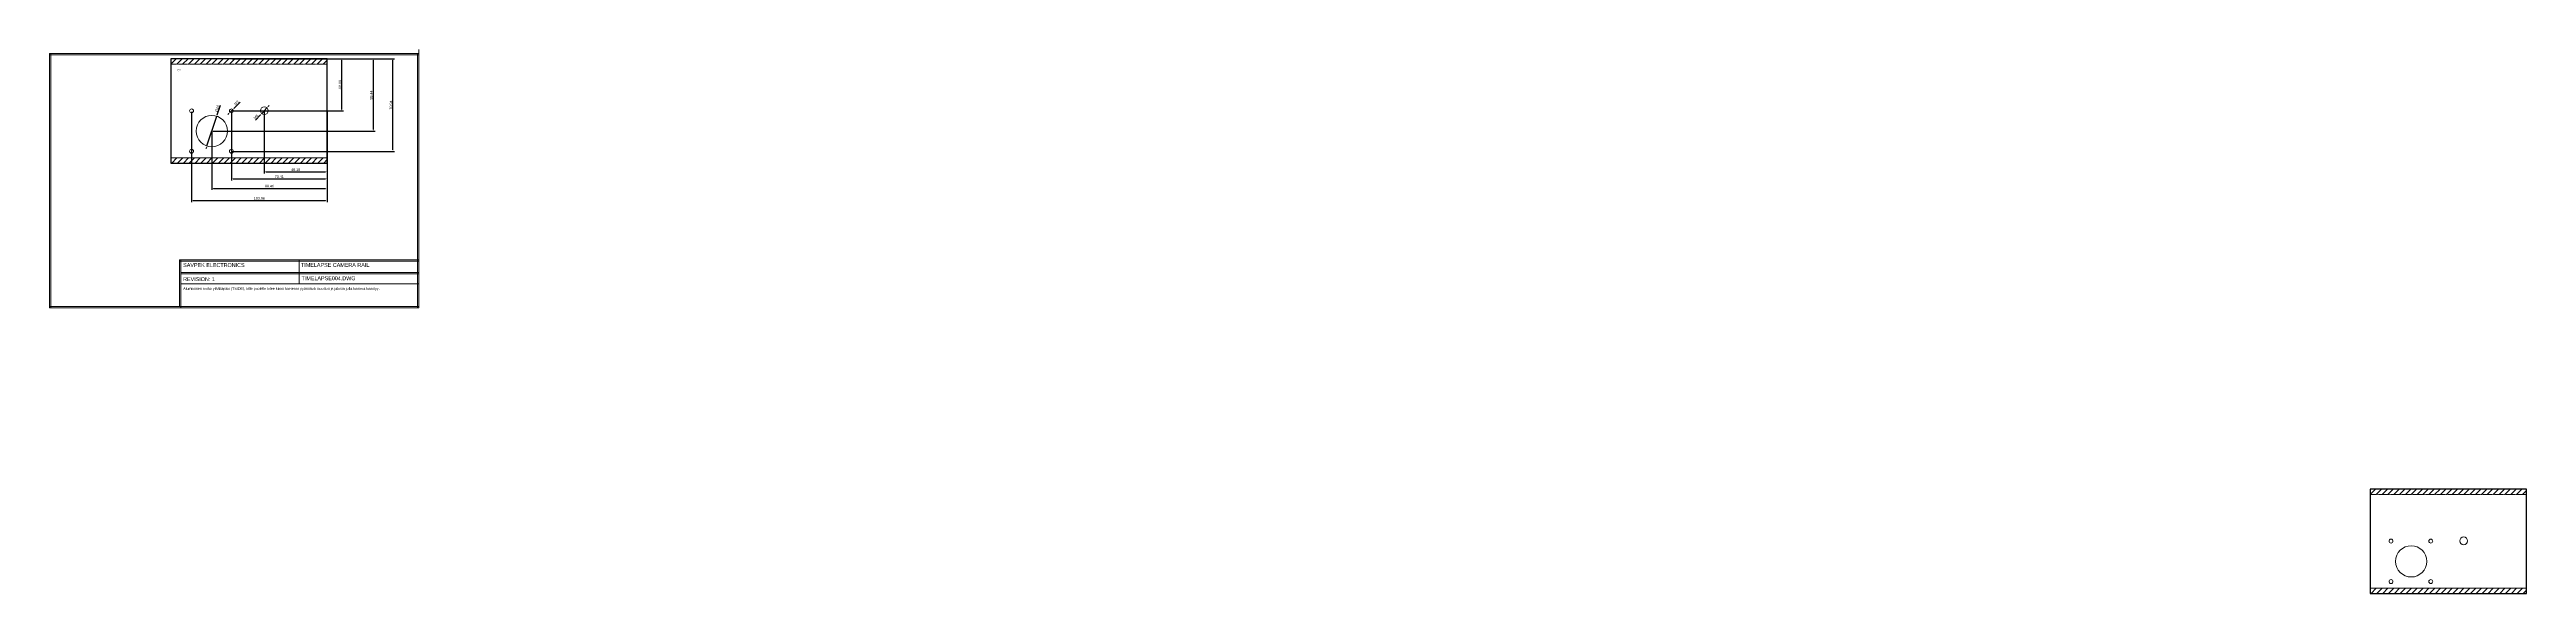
# Paper-space layout 'RUNKO-YLAPUOLI' of a CAD drawing. Header units: millimetres. Extents: x 8 to 1909, y -212 to 205.
import ezdxf

# ---------------------------------------------------------------- set-up
doc = ezdxf.new("R2010")
doc.units = ezdxf.units.MM
doc.linetypes.add('CHAIN', pattern=[0.7087, 0.4724, -0.0591, 0.1181, -0.0591])
doc.layers.add('ATTRIBUUTIT', color=61, linetype='Continuous', plot=False)
doc.layers.add('DIMENSIONS', color=50, linetype='Continuous')
doc.layers.add('RUNKO', color=140, linetype='Continuous')
doc.layers.add('RUNKO-REIKÄ', color=7, linetype='Continuous', true_color=0x39c9ff)
doc.dimstyles.new('SAVPEK_ISOT', dxfattribs={"dimtxt": 2, "dimasz": 1.2, "dimexe": 1.25, "dimexo": 0.625, "dimtad": 1, "dimdsep": 46, "dimtxsty": 'Standard', "dimcen": -2, "dimadec": 0, "dimazin": 0, "dimtfac": 1, "dimtmove": 0, "dimatfit": 3, "dimfxl": 0, "dimarcsym": 0})

# ---------------------------------------------------------------- blocks, each defined once
blk = doc.blocks.new('ALUMIINIPUTKI-80X80-TOPS')
at = {"lineweight": 0}
h = blk.add_hatch(dxfattribs=at)
h.set_pattern_fill('ANSI31', color=256, style=0)
h.set_pattern_definition([(45, (-1229.3503, -256.4846), (-2.245064, 2.245064), [])])
h.paths.add_polyline_path([(-0.2, 0), (-0.2, -4.1), (119.8, -4.1), (119.8, 0)])
h = blk.add_hatch(dxfattribs=at)
h.set_pattern_fill('ANSI31', color=256, style=0)
h.set_pattern_definition([(45, (-1229.2402, -256.4846), (-2.245064, 2.245064), [])])
h.paths.add_polyline_path([(119.9, -76), (-0.1, -76), (-0.1, -80), (119.9, -80)])
h = blk.add_hatch(dxfattribs=at)
h.set_pattern_fill('ANSI31', color=256, style=0)
h.set_pattern_definition([(45, (459.0098, -586.3665), (-2.245064, 2.245064), [])])
h.paths.add_polyline_path([(1688.1, -329.9), (1688.1, -334), (1808.1, -334), (1808.1, -329.9)])
h = blk.add_hatch(dxfattribs=at)
h.set_pattern_fill('ANSI31', color=256, style=0)
h.set_pattern_definition([(45, (459.12, -586.3665), (-2.245064, 2.245064), [])])
h.paths.add_polyline_path([(1808.3, -405.9), (1688.3, -405.9), (1688.3, -409.9), (1808.3, -409.9)])
for p, q in [((120, 0), (0, 0)), ((0, 0), (0, -80)), ((120, -80), (120, 0)), ((0, -80), (120, -80)), ((1808.4, -329.9), (1688.4, -329.9)), ((1688.4, -329.9), (1688.4, -409.9)), ((1808.4, -409.9), (1808.4, -329.9)), ((1688.4, -409.9), (1808.4, -409.9))]:
    blk.add_line(p, q)
at = {"linetype": 'CHAIN', "lineweight": 0}
for p, q in [((-0.2, -4.1), (119.8, -4.1)), ((1688.1, -334), (1808.1, -334))]:
    blk.add_line(p, q, dxfattribs=at)
at = {"lineweight": 0}
for p, q in [((-0.2, -76), (119.8, -76)), ((115, -76), (114, -76)), ((115, -76), (116, -76)), ((36.4, -80), (33.9, -80)), ((36.4, -80), (38.9, -80)), ((60, -80), (40, -80)), ((60, -80), (80, -80)), ((83.6, -80), (81.1, -80)), ((83.6, -80), (86.1, -80)), ((1688.1, -405.9), (1808.1, -405.9)), ((1724.8, -409.9), (1722.3, -409.9)), ((1724.8, -409.9), (1727.3, -409.9)), ((1748.4, -409.9), (1728.4, -409.9)), ((1748.4, -409.9), (1768.4, -409.9)), ((1771.9, -409.9), (1769.4, -409.9)), ((1771.9, -409.9), (1774.4, -409.9)), ((1803.4, -405.9), (1802.4, -405.9)), ((1803.4, -405.9), (1804.4, -405.9))]:
    blk.add_line(p, q, dxfattribs=at)
at = {"layer": 'RUNKO-REIKÄ', "lineweight": 0}
for centre, radius in [((71.8, -39.8), 3), ((16, -39.9), 1.5), ((31.5, -55.4), 12), ((46.6, -39.9), 1.5), ((16, -70.9), 1.5), ((46.6, -70.9), 1.5), ((1704.4, -369.8), 1.5), ((1719.9, -385.3), 12), ((1734.9, -369.8), 1.5), ((1760.2, -369.6), 3), ((1704.4, -400.8), 1.5), ((1734.9, -400.8), 1.5)]:
    blk.add_circle(centre, radius, dxfattribs=at)
at = {"layer": 'ATTRIBUUTIT', "lineweight": 0, "flags": 8}
for tag, p in [('_TYYPPI', (4.7, -8.5)), ('_KUVAUS', (4.7, -9)), ('_NOTES', (4.7, -9.5)), ('_NOTES_RIVI2', (4.7, -9.9)), ('_NOTES_RIVI3', (4.7, -10.4))]:
    blk.add_attdef(tag, p, '', height=0.3, dxfattribs=at)
blk = doc.blocks.new('*D715')
at = {"layer": 'Defpoints', "color": 0, "lineweight": -3}
for p in [(135.9, 153.6), (128.4, 130.8)]:
    blk.add_point(p, dxfattribs=at)
at = {"layer": 'DIMENSIONS', "color": 0, "lineweight": -2}
for p, q in [((128.4, 130.8), (135.9, 153.6)), ((136.3, 154.7), (138.8, 162.1)), ((128, 129.7), (127.6, 128.6))]:
    blk.add_line(p, q, dxfattribs=at)
for points in [[(136.5, 154.7), (136.1, 154.8), (135.9, 153.6)], [(127.8, 129.8), (128.2, 129.6), (128.4, 130.8)]]:
    blk.add_solid(points, dxfattribs=at)
at = {"layer": 'DIMENSIONS', "color": 0, "lineweight": -2, "insert": (136.2, 159.5), "char_height": 2, "attachment_point": 5, "rotation": 71.6189}
blk.add_mtext('∅24', dxfattribs=at)
blk = doc.blocks.new('*D716')
at = {"layer": 'Defpoints', "color": 0, "lineweight": -3}
for p in [(146.1, 156.7), (148.3, 158.8)]:
    blk.add_point(p, dxfattribs=at)
at = {"layer": 'DIMENSIONS', "color": 0, "lineweight": -2}
for p, q in [((145.3, 155.8), (144.4, 155)), ((146.1, 156.7), (148.3, 158.8)), ((149.1, 159.6), (153.9, 164.3))]:
    blk.add_line(p, q, dxfattribs=at)
for points in [[(145.1, 156), (145.4, 155.7), (146.1, 156.7)], [(149.3, 159.5), (149, 159.8), (148.3, 158.8)]]:
    blk.add_solid(points, dxfattribs=at)
at = {"layer": 'DIMENSIONS', "color": 0, "lineweight": -2, "insert": (151.1, 163.8), "char_height": 2, "attachment_point": 5, "rotation": 44.6111}
blk.add_mtext('M3', dxfattribs=at)
blk = doc.blocks.new('*D717')
at = {"layer": 'Defpoints', "color": 0, "lineweight": -3}
for p in [(170.4, 155.7), (174.4, 160.1)]:
    blk.add_point(p, dxfattribs=at)
at = {"layer": 'DIMENSIONS', "color": 0, "lineweight": -2}
for p, q in [((169.6, 154.8), (165.7, 150.5)), ((174.4, 160.1), (170.4, 155.7)), ((175.3, 161), (176.1, 161.9))]:
    blk.add_line(p, q, dxfattribs=at)
for points in [[(169.4, 154.9), (169.7, 154.7), (170.4, 155.7)], [(175.4, 160.9), (175.1, 161.1), (174.4, 160.1)]]:
    blk.add_solid(points, dxfattribs=at)
at = {"layer": 'DIMENSIONS', "color": 0, "lineweight": -2, "insert": (166, 153.3), "char_height": 2, "attachment_point": 5, "rotation": 47.5052}
blk.add_mtext('M6', dxfattribs=at)
blk = doc.blocks.new('*D879')
at = {"layer": 'Defpoints', "color": 0, "lineweight": -3}
for p in [(220.6, 197.7), (256.2, 197.7), (132.1, 142.2)]:
    blk.add_point(p, dxfattribs=at)
at = {"layer": 'DIMENSIONS', "color": 0, "lineweight": -2}
for p, q in [((221.2, 197.7), (257.5, 197.7)), ((256.2, 143.4), (256.2, 196.5)), ((132.8, 142.2), (257.5, 142.2))]:
    blk.add_line(p, q, dxfattribs=at)
for points in [[(256, 196.5), (256.4, 196.5), (256.2, 197.7)], [(256.4, 143.4), (256, 143.4), (256.2, 142.2)]]:
    blk.add_solid(points, dxfattribs=at)
at = {"layer": 'DIMENSIONS', "color": 0, "lineweight": -2, "insert": (254.6, 169.9), "char_height": 2, "attachment_point": 5, "rotation": 90}
blk.add_mtext('55.44', dxfattribs=at)
blk = doc.blocks.new('*D880')
at = {"layer": 'Defpoints', "color": 0, "lineweight": -3}
for p in [(220.6, 197.7), (232, 197.7), (147.2, 157.7)]:
    blk.add_point(p, dxfattribs=at)
at = {"layer": 'DIMENSIONS', "color": 0, "lineweight": -2}
for p, q in [((221.2, 197.7), (233.3, 197.7)), ((232, 158.9), (232, 196.5)), ((147.8, 157.7), (233.3, 157.7))]:
    blk.add_line(p, q, dxfattribs=at)
for points in [[(231.8, 196.5), (232.2, 196.5), (232, 197.7)], [(232.2, 158.9), (231.8, 158.9), (232, 157.7)]]:
    blk.add_solid(points, dxfattribs=at)
at = {"layer": 'DIMENSIONS', "color": 0, "lineweight": -2, "insert": (230.4, 177.7), "char_height": 2, "attachment_point": 5, "rotation": 90}
blk.add_mtext('39.94', dxfattribs=at)
blk = doc.blocks.new('*D881')
at = {"layer": 'Defpoints', "color": 0, "lineweight": -3}
for p in [(172.4, 157.9), (220.6, 157.7), (220.6, 111)]:
    blk.add_point(p, dxfattribs=at)
at = {"layer": 'DIMENSIONS', "color": 0, "lineweight": -2}
for p, q in [((172.4, 157.3), (172.4, 109.7)), ((220.6, 157.1), (220.6, 109.7)), ((173.6, 111), (219.4, 111))]:
    blk.add_line(p, q, dxfattribs=at)
for points in [[(173.6, 110.8), (173.6, 111.2), (172.4, 111)], [(219.4, 111.2), (219.4, 110.8), (220.6, 111)]]:
    blk.add_solid(points, dxfattribs=at)
at = {"layer": 'DIMENSIONS', "color": 0, "lineweight": -2, "insert": (196.5, 112.6), "char_height": 2, "attachment_point": 5}
blk.add_mtext('48.18', dxfattribs=at)
blk = doc.blocks.new('*D883')
at = {"layer": 'Defpoints', "color": 0, "lineweight": -3}
for p in [(147.2, 157.7), (220.6, 157.7), (220.6, 105.6)]:
    blk.add_point(p, dxfattribs=at)
at = {"layer": 'DIMENSIONS', "color": 0, "lineweight": -2}
for p, q in [((147.2, 157.1), (147.2, 104.4)), ((220.6, 157.1), (220.6, 104.4)), ((148.4, 105.6), (219.4, 105.6))]:
    blk.add_line(p, q, dxfattribs=at)
for points in [[(148.4, 105.4), (148.4, 105.8), (147.2, 105.6)], [(219.4, 105.8), (219.4, 105.4), (220.6, 105.6)]]:
    blk.add_solid(points, dxfattribs=at)
at = {"layer": 'DIMENSIONS', "color": 0, "lineweight": -2, "insert": (183.9, 107.2), "char_height": 2, "attachment_point": 5}
blk.add_mtext('73.41', dxfattribs=at)
blk = doc.blocks.new('*D884')
at = {"layer": 'Defpoints', "color": 0, "lineweight": -3}
for p in [(132.1, 142.2), (220.6, 142.2), (220.6, 98.3)]:
    blk.add_point(p, dxfattribs=at)
at = {"layer": 'DIMENSIONS', "color": 0, "lineweight": -2}
for p, q in [((132.1, 141.6), (132.1, 97.1)), ((220.6, 141.6), (220.6, 97.1)), ((133.3, 98.3), (219.4, 98.3))]:
    blk.add_line(p, q, dxfattribs=at)
for points in [[(133.3, 98.1), (133.3, 98.5), (132.1, 98.3)], [(219.4, 98.5), (219.4, 98.1), (220.6, 98.3)]]:
    blk.add_solid(points, dxfattribs=at)
at = {"layer": 'DIMENSIONS', "color": 0, "lineweight": -2, "insert": (176.4, 100), "char_height": 2, "attachment_point": 5}
blk.add_mtext('88.46', dxfattribs=at)
blk = doc.blocks.new('*D885')
at = {"layer": 'Defpoints', "color": 0, "lineweight": -3}
for p in [(116.6, 157.7), (220.6, 157.7), (220.6, 88.9)]:
    blk.add_point(p, dxfattribs=at)
at = {"layer": 'DIMENSIONS', "color": 0, "lineweight": -2}
for p, q in [((116.6, 157.1), (116.6, 87.7)), ((220.6, 157.1), (220.6, 87.7)), ((117.8, 88.9), (219.4, 88.9))]:
    blk.add_line(p, q, dxfattribs=at)
for points in [[(117.8, 88.7), (117.8, 89.1), (116.6, 88.9)], [(219.4, 89.1), (219.4, 88.7), (220.6, 88.9)]]:
    blk.add_solid(points, dxfattribs=at)
at = {"layer": 'DIMENSIONS', "color": 0, "lineweight": -2, "insert": (168.6, 90.6), "char_height": 2, "attachment_point": 5}
blk.add_mtext('103.96', dxfattribs=at)
blk = doc.blocks.new('*D886')
at = {"layer": 'Defpoints', "color": 0, "lineweight": -3}
for p in [(147.2, 197.7), (271.2, 197.7), (147.2, 126.7)]:
    blk.add_point(p, dxfattribs=at)
at = {"layer": 'DIMENSIONS', "color": 0, "lineweight": -2}
for p, q in [((147.8, 197.7), (272.4, 197.7)), ((271.2, 127.9), (271.2, 196.5)), ((147.8, 126.7), (272.4, 126.7))]:
    blk.add_line(p, q, dxfattribs=at)
for points in [[(271, 196.5), (271.4, 196.5), (271.2, 197.7)], [(271.4, 127.9), (271, 127.9), (271.2, 126.7)]]:
    blk.add_solid(points, dxfattribs=at)
at = {"layer": 'DIMENSIONS', "color": 0, "lineweight": -2, "insert": (269.6, 162.2), "char_height": 2, "attachment_point": 5, "rotation": 90}
blk.add_mtext('70.94', dxfattribs=at)

psp = doc.layouts.new('RUNKO-YLAPUOLI')

# ---------------------------------------------------------------- linework, layer by layer
at = {"layer": 'DIMENSIONS', "lineweight": 0}
for p, q in [((7.551, 201.789), (7.551, 6.664)), ((7.551, 201.789), (290.251, 201.789)), ((7.551, 201.789), (8.551, 201.789)), ((7.551, 201.789), (7.551, 200.789)), ((7.551, 200.789), (291.019, 200.789)), ((8.551, 201.789), (8.551, 6.664)), ((290.019, 6.664), (290.019, 201.789)), ((290.251, 201.789), (291.019, 201.789)), ((291.019, 6.664), (291.019, 204.696)), ((291.019, 43.402), (107.318, 43.402)), ((107.318, 43.402), (107.318, 7.664)), ((107.318, 43.402), (108.318, 43.402)), ((291.019, 42.402), (107.318, 42.402)), ((108.318, 43.402), (108.318, 6.664)), ((199.168, 43.402), (199.168, 25.033)), ((291.019, 43.402), (291.019, 42.402)), ((108.318, 33.877), (291.019, 33.877)), ((108.318, 33.877), (108.318, 32.877)), ((108.318, 32.877), (291.019, 32.877)), ((108.318, 25.033), (291.019, 25.033)), ((7.551, 6.664), (7.551, 7.664)), ((7.551, 7.664), (291.019, 7.664)), ((7.551, 6.664), (291.019, 6.664)), ((291.019, 6.664), (290.019, 6.664))]:
    psp.add_line(p, q, dxfattribs=at)

# ---------------------------------------------------------------- block references
at = {"layer": 'RUNKO', "lineweight": 0}
psp.add_blockref('ALUMIINIPUTKI-80X80-TOPS', (100.605, 197.663), dxfattribs=at).add_auto_attribs({'_TYYPPI': '80x80 Alumiiniputki', '_KUVAUS': 'Laitteen runko.', '_NOTES': 'Musta anodisointi.'})

# ---------------------------------------------------------------- texts
at = {"layer": 'DIMENSIONS', "lineweight": 0, "attachment_point": 1}
for s, insert, char_height, width in [('SAVPEK ELECTRONICS', (110.11, 41.03), 3, 87.5511), ('TIMELAPSE CAMERA RAIL', (200.589, 41.074), 3, 89.43006), ('Alumiininen runko yläältäpäin (TSIDE), tälle puolelle tulee kiinni kameraa pyörittävä moottori ja jalusta jolla kamera kääntyy.', (110.197, 22.51), 2, 173.47077), ('REVISION: 1', (110.088, 30.211), 3, 87.5511)]:
    psp.add_mtext(s, dxfattribs=dict(at, insert=insert, char_height=char_height, width=width))
at = {"layer": 'DIMENSIONS', "lineweight": 0, "insert": (200.997, 30.885), "char_height": 3, "attachment_point": 1}
psp.add_mtext('TIMELAPSE004.DWG', dxfattribs=at)

# ---------------------------------------------------------------- dimensions: what is measured, and where the dimension line sits
at = {"layer": 'DIMENSIONS', "lineweight": 0}
for base, p1, p2, picture, middle in [((256.227, 197.663), (132.141, 142.221), (220.605, 197.663), '*D879', (254.602, 169.942)), ((232.045, 197.663), (147.191, 157.721), (220.605, 197.663), '*D880', (230.42, 177.692)), ((271.189, 197.663), (147.191, 126.721), (147.191, 197.663), '*D886', (269.564, 162.192))]:
    dim = psp.add_linear_dim(base=base, p1=p1, p2=p2, angle=90, dimstyle='SAVPEK_ISOT', dxfattribs=at)
    dim.commit()
    dim.dimension.update_dxf_attribs({"geometry": picture, "text_midpoint": middle})
for base, p1, p2, picture, middle in [((220.605, 88.943), (116.641, 157.721), (220.605, 157.721), '*D885', (168.623, 90.568)), ((220.605, 105.612), (147.191, 157.721), (220.605, 157.721), '*D883', (183.898, 107.237)), ((220.605, 110.976), (172.421, 157.904), (220.605, 157.721), '*D881', (196.513, 112.601)), ((220.605, 98.328), (132.141, 142.221), (220.605, 142.221), '*D884', (176.373, 99.953))]:
    dim = psp.add_linear_dim(base=base, p1=p1, p2=p2, dimstyle='SAVPEK_ISOT', dxfattribs=at)
    dim.commit()
    dim.dimension.update_dxf_attribs({"geometry": picture, "text_midpoint": middle})
dim = psp.add_diameter_dim_2p(p1=(128.357, 130.833), p2=(135.925, 153.608), dimstyle='SAVPEK_ISOT', dxfattribs=at)
dim.commit()
dim.dimension.update_dxf_attribs({"geometry": '*D715', "text_midpoint": (137.72, 159.01), "dimtype": 163})
for p1, p2, text, picture, middle in [((146.124, 156.667), (148.259, 158.774), 'M3', '*D716', (152.227, 162.688)), ((174.447, 160.116), (170.394, 155.692), 'M6', '*D717', (167.225, 152.232))]:
    dim = psp.add_diameter_dim_2p(p1=p1, p2=p2, text=text, dimstyle='SAVPEK_ISOT', dxfattribs=at)
    dim.commit()
    dim.dimension.update_dxf_attribs({"geometry": picture, "text_midpoint": middle, "dimtype": 163})

doc.saveas('drawing.dxf')
